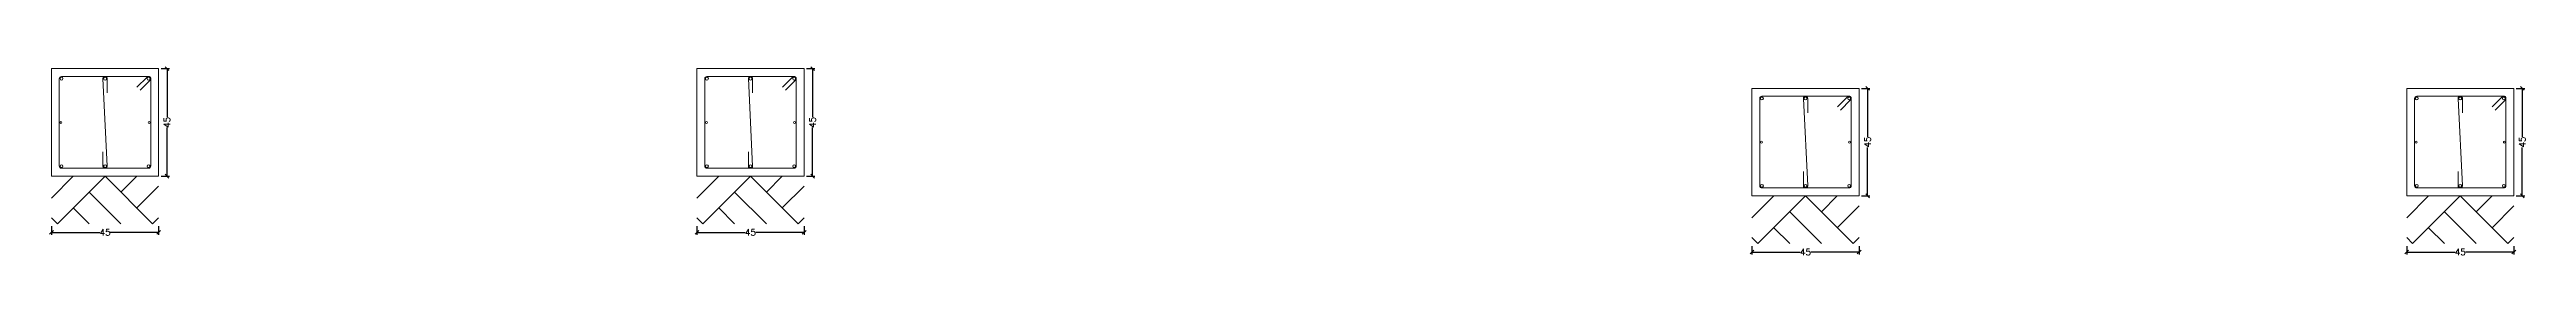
# Model space of a CAD drawing. Header units: millimetres. Extents: x 1 to 227, y -3 to 111.
# Drawn here: x 168.5 to 220.5, y 69 to 73 of the extents above; entities that cross this region are included whole.
import ezdxf

# ---------------------------------------------------------------- set-up
doc = ezdxf.new("R2010")
doc.units = ezdxf.units.MM
for name, color, linetype, lineweight in [('ARM_LONGITUDINAL_Ø12', 171, 'Continuous', 9), ('ARM_LONGITUDINAL_Ø8', 32, 'Continuous', 9), ('ARM_TRANSVERSAL_Ø6', 151, 'Continuous', 9), ('SEC_CONT_TERRENO_SECCION', 36, 'Continuous', 0), ('SEC_CONT_VIG_HORMIGON_SECCION', 2, 'Continuous', 9), ('SEC_COTAS_SEC_DIM_VIGA', 122, 'Continuous', 0)]:
    doc.layers.add(name, color=color, linetype=linetype, lineweight=lineweight)
doc.styles.add('CYPETXT_0.2_romans', font='romans__.ttf', dxfattribs={"height": 0.133333})
doc.dimstyles.new('cype_oblique', dxfattribs={"dimtxt": 0.18, "dimasz": 0.18, "dimexe": 0.05, "dimexo": 0.05, "dimgap": 0, "dimtad": 0, "dimdec": 4, "dimzin": 0, "dimdsep": 46, "dimtxsty": 'CYPETXT_0.2_romans', "dimblk": 'OBLIQUE', "dimtsz": 0.04, "dimcen": 0.09, "dimadec": 0, "dimazin": 0, "dimtfac": 1, "dimtdec": 4, "dimtofl": 0, "dimtmove": 2, "dimatfit": 3, "dimfxl": 1, "dimtolj": 1, "dimtzin": 0, "dimarcsym": 0})

msp = doc.modelspace()

# ---------------------------------------------------------------- blocks, each defined once
blk = doc.blocks.new('*D84')
at = {"layer": 'Defpoints', "color": 0, "transparency": 16777216}
for p in [(168.527, 69.706), (170.777, 69.706), (170.777, 69.529)]:
    blk.add_point(p, dxfattribs=at)
at = {"layer": 'SEC_COTAS_SEC_DIM_VIGA', "color": 0, "lineweight": -2, "transparency": 16777216}
for p, q in [((168.487, 69.489), (168.567, 69.569)), ((168.527, 69.656), (168.527, 69.479)), ((168.527, 69.529), (169.541, 69.529)), ((170.777, 69.529), (169.762, 69.529)), ((170.737, 69.489), (170.817, 69.569)), ((170.777, 69.656), (170.777, 69.479))]:
    blk.add_line(p, q, dxfattribs=at)
at = {"layer": 'SEC_COTAS_SEC_DIM_VIGA', "color": 0, "transparency": 16777216, "insert": (169.652, 69.529), "char_height": 0.1333, "attachment_point": 5, "style": 'CYPETXT_0.2_romans'}
blk.add_mtext('\\A1;45', dxfattribs=at)
blk = doc.blocks.new('_OBLIQUE')
at = {"color": 0, "linetype": 'ByBlock', "lineweight": -2}
blk.add_line((-0.5, -0.5), (0.5, 0.5), dxfattribs=at)
blk = doc.blocks.new('*D85')
at = {"layer": 'Defpoints', "color": 0, "transparency": 16777216}
for p in [(170.777, 72.956), (170.954, 72.956), (170.777, 70.706)]:
    blk.add_point(p, dxfattribs=at)
at = {"layer": 'SEC_COTAS_SEC_DIM_VIGA', "color": 0, "lineweight": -2, "transparency": 16777216}
for p, q in [((170.827, 72.956), (171.004, 72.956)), ((170.994, 72.916), (170.914, 72.996)), ((170.954, 72.956), (170.954, 71.942)), ((170.954, 70.706), (170.954, 71.721)), ((170.994, 70.666), (170.914, 70.746)), ((170.827, 70.706), (171.004, 70.706))]:
    blk.add_line(p, q, dxfattribs=at)
at = {"layer": 'SEC_COTAS_SEC_DIM_VIGA', "color": 0, "transparency": 16777216, "insert": (170.954, 71.831), "char_height": 0.1333, "attachment_point": 5, "rotation": 90, "style": 'CYPETXT_0.2_romans'}
blk.add_mtext('\\A1;45', dxfattribs=at)
blk = doc.blocks.new('*D86')
at = {"layer": 'Defpoints', "color": 0, "transparency": 16777216}
for p in [(182.078, 69.706), (184.328, 69.706), (184.328, 69.529)]:
    blk.add_point(p, dxfattribs=at)
at = {"layer": 'SEC_COTAS_SEC_DIM_VIGA', "color": 0, "lineweight": -2, "transparency": 16777216}
for p, q in [((182.038, 69.489), (182.118, 69.569)), ((182.078, 69.656), (182.078, 69.479)), ((182.078, 69.529), (183.093, 69.529)), ((184.328, 69.529), (183.313, 69.529)), ((184.288, 69.489), (184.368, 69.569)), ((184.328, 69.656), (184.328, 69.479))]:
    blk.add_line(p, q, dxfattribs=at)
at = {"layer": 'SEC_COTAS_SEC_DIM_VIGA', "color": 0, "transparency": 16777216, "insert": (183.203, 69.529), "char_height": 0.1333, "attachment_point": 5, "style": 'CYPETXT_0.2_romans'}
blk.add_mtext('\\A1;45', dxfattribs=at)
blk = doc.blocks.new('*D87')
at = {"layer": 'Defpoints', "color": 0, "transparency": 16777216}
for p in [(184.328, 72.956), (184.506, 72.956), (184.328, 70.706)]:
    blk.add_point(p, dxfattribs=at)
at = {"layer": 'SEC_COTAS_SEC_DIM_VIGA', "color": 0, "lineweight": -2, "transparency": 16777216}
for p, q in [((184.378, 72.956), (184.556, 72.956)), ((184.546, 72.916), (184.466, 72.996)), ((184.506, 72.956), (184.506, 71.942)), ((184.506, 70.706), (184.506, 71.721)), ((184.546, 70.666), (184.466, 70.746)), ((184.378, 70.706), (184.556, 70.706))]:
    blk.add_line(p, q, dxfattribs=at)
at = {"layer": 'SEC_COTAS_SEC_DIM_VIGA', "color": 0, "transparency": 16777216, "insert": (184.506, 71.831), "char_height": 0.1333, "attachment_point": 5, "rotation": 90, "style": 'CYPETXT_0.2_romans'}
blk.add_mtext('\\A1;45', dxfattribs=at)
blk = doc.blocks.new('*D93')
at = {"layer": 'Defpoints', "color": 0, "transparency": 16777216}
for p in [(204.228, 69.294), (206.478, 69.294), (206.478, 69.117)]:
    blk.add_point(p, dxfattribs=at)
at = {"layer": 'SEC_COTAS_SEC_DIM_VIGA', "color": 0, "lineweight": -2, "transparency": 16777216}
for p, q in [((204.228, 69.244), (204.228, 69.067)), ((206.478, 69.244), (206.478, 69.067)), ((204.188, 69.077), (204.268, 69.157)), ((204.228, 69.117), (205.242, 69.117)), ((206.478, 69.117), (205.463, 69.117)), ((206.438, 69.077), (206.518, 69.157))]:
    blk.add_line(p, q, dxfattribs=at)
at = {"layer": 'SEC_COTAS_SEC_DIM_VIGA', "color": 0, "transparency": 16777216, "insert": (205.353, 69.117), "char_height": 0.1333, "attachment_point": 5, "style": 'CYPETXT_0.2_romans'}
blk.add_mtext('\\A1;45', dxfattribs=at)
blk = doc.blocks.new('*D94')
at = {"layer": 'Defpoints', "color": 0, "transparency": 16777216}
for p in [(206.478, 72.544), (206.655, 72.544), (206.478, 70.294)]:
    blk.add_point(p, dxfattribs=at)
at = {"layer": 'SEC_COTAS_SEC_DIM_VIGA', "color": 0, "lineweight": -2, "transparency": 16777216}
for p, q in [((206.528, 72.544), (206.705, 72.544)), ((206.695, 72.504), (206.615, 72.584)), ((206.655, 72.544), (206.655, 71.529)), ((206.655, 70.294), (206.655, 71.309)), ((206.528, 70.294), (206.705, 70.294)), ((206.695, 70.254), (206.615, 70.334))]:
    blk.add_line(p, q, dxfattribs=at)
at = {"layer": 'SEC_COTAS_SEC_DIM_VIGA', "color": 0, "transparency": 16777216, "insert": (206.655, 71.419), "char_height": 0.1333, "attachment_point": 5, "rotation": 90, "style": 'CYPETXT_0.2_romans'}
blk.add_mtext('\\A1;45', dxfattribs=at)
blk = doc.blocks.new('*D95')
at = {"layer": 'Defpoints', "color": 0, "transparency": 16777216}
for p in [(217.973, 69.294), (220.223, 69.294), (220.223, 69.117)]:
    blk.add_point(p, dxfattribs=at)
at = {"layer": 'SEC_COTAS_SEC_DIM_VIGA', "color": 0, "lineweight": -2, "transparency": 16777216}
for p, q in [((217.973, 69.244), (217.973, 69.067)), ((220.223, 69.244), (220.223, 69.067)), ((217.933, 69.077), (218.013, 69.157)), ((217.973, 69.117), (218.987, 69.117)), ((220.223, 69.117), (219.208, 69.117)), ((220.183, 69.077), (220.263, 69.157))]:
    blk.add_line(p, q, dxfattribs=at)
at = {"layer": 'SEC_COTAS_SEC_DIM_VIGA', "color": 0, "transparency": 16777216, "insert": (219.098, 69.117), "char_height": 0.1333, "attachment_point": 5, "style": 'CYPETXT_0.2_romans'}
blk.add_mtext('\\A1;45', dxfattribs=at)
blk = doc.blocks.new('*D96')
at = {"layer": 'Defpoints', "color": 0, "transparency": 16777216}
for p in [(220.223, 72.544), (220.4, 72.544), (220.223, 70.294)]:
    blk.add_point(p, dxfattribs=at)
at = {"layer": 'SEC_COTAS_SEC_DIM_VIGA', "color": 0, "lineweight": -2, "transparency": 16777216}
for p, q in [((220.273, 72.544), (220.45, 72.544)), ((220.44, 72.504), (220.36, 72.584)), ((220.4, 72.544), (220.4, 71.529)), ((220.4, 70.294), (220.4, 71.309)), ((220.273, 70.294), (220.45, 70.294)), ((220.44, 70.254), (220.36, 70.334))]:
    blk.add_line(p, q, dxfattribs=at)
at = {"layer": 'SEC_COTAS_SEC_DIM_VIGA', "color": 0, "transparency": 16777216, "insert": (220.4, 71.419), "char_height": 0.1333, "attachment_point": 5, "rotation": 90, "style": 'CYPETXT_0.2_romans'}
blk.add_mtext('\\A1;45', dxfattribs=at)

# ---------------------------------------------------------------- dimensions: what is measured, and where the dimension line sits
at = {"layer": 'SEC_COTAS_SEC_DIM_VIGA'}
for p1, p2, picture, middle in [((170.77671, 70.70646), (170.77671, 72.95646), '*D85', (170.95404, 71.83146)), ((184.3282, 70.70646), (184.3282, 72.95646), '*D87', (184.50553, 71.83146)), ((206.47768, 70.29385), (206.47768, 72.54385), '*D94', (206.65502, 71.41885)), ((220.22268, 70.29385), (220.22268, 72.54385), '*D96', (220.40001, 71.41885)), ((168.52671, 69.70646), (170.77671, 69.70646), '*D84', (169.65171, 69.52913)), ((182.0782, 69.70646), (184.3282, 69.70646), '*D86', (183.2032, 69.52913)), ((204.22768, 69.29385), (206.47768, 69.29385), '*D93', (205.35268, 69.11651)), ((217.97268, 69.29385), (220.22268, 69.29385), '*D95', (219.09768, 69.11651))]:
    dim = msp.add_aligned_dim(p1=p1, p2=p2, distance=-0.17733, text='45', dimstyle='cype_oblique', dxfattribs=at)
    dim.commit()
    dim.dimension.update_dxf_attribs({"geometry": picture, "text_midpoint": middle})

# ---------------------------------------------------------------- linework, layer by layer
at = {"layer": 'ARM_LONGITUDINAL_Ø12'}
for centre in [(168.73671, 72.74646), (169.65171, 72.74646), (170.56671, 72.74646), (182.2882, 72.74646), (183.2032, 72.74646), (184.1182, 72.74646), (204.43768, 72.33385), (205.35268, 72.33385), (206.26768, 72.33385), (218.18268, 72.33385), (219.09768, 72.33385), (220.01268, 72.33385), (168.73671, 70.91646), (169.65171, 70.91646), (170.56671, 70.91646), (182.2882, 70.91646), (183.2032, 70.91646), (184.1182, 70.91646), (204.43768, 70.50385), (205.35268, 70.50385), (206.26768, 70.50385), (218.18268, 70.50385), (219.09768, 70.50385), (220.01268, 70.50385)]:
    msp.add_circle(centre, 0.03, dxfattribs=at)
at = {"layer": 'ARM_LONGITUDINAL_Ø8'}
for centre in [(168.72671, 71.83146), (170.57671, 71.83146), (182.2782, 71.83146), (184.1282, 71.83146), (204.42768, 71.41885), (206.27768, 71.41885), (218.17268, 71.41885), (220.02268, 71.41885)]:
    msp.add_circle(centre, 0.02, dxfattribs=at)
at = {"layer": 'ARM_TRANSVERSAL_Ø6'}
for points in [[(170.38639, 72.50251), (170.59853, 72.71464), (170.60412, 72.72146), (170.60828, 72.72924), (170.61084, 72.73768), (170.61171, 72.74646), (170.61084, 72.75524), (170.60828, 72.76368), (170.60412, 72.77146), (170.59853, 72.77828), (170.59171, 72.78388), (170.58393, 72.78804), (170.57549, 72.7906), (170.56671, 72.79146), (168.73671, 72.79146), (168.71949, 72.78804), (168.70489, 72.77828), (168.69513, 72.76368), (168.69171, 72.74646), (168.69171, 70.91646), (168.69513, 70.89924), (168.70489, 70.88464), (168.71949, 70.87489), (168.73671, 70.87146), (170.56671, 70.87146), (170.58393, 70.87489), (170.59853, 70.88464), (170.60828, 70.89924), (170.61171, 70.91646), (170.61171, 72.74646), (170.61084, 72.75524), (170.60828, 72.76368), (170.60412, 72.77146), (170.59853, 72.77828), (170.59171, 72.78388), (170.58393, 72.78804), (170.57549, 72.7906), (170.56671, 72.79146), (170.55793, 72.7906), (170.54949, 72.78804), (170.54171, 72.78388), (170.53489, 72.77828), (170.32275, 72.56615)], [(169.60671, 71.21646), (169.60671, 70.91646), (169.60784, 70.90645), (169.61116, 70.89694), (169.61652, 70.88841), (169.62365, 70.88128), (169.63218, 70.87592), (169.64169, 70.87259), (169.65171, 70.87146), (169.66172, 70.87259), (169.67123, 70.87592), (169.67976, 70.88128), (169.68689, 70.88841), (169.69225, 70.89694), (169.69558, 70.90645), (169.69671, 70.91646), (169.60671, 72.74646), (169.60784, 72.75648), (169.61116, 72.76599), (169.61652, 72.77452), (169.62365, 72.78165), (169.63218, 72.78701), (169.64169, 72.79034), (169.65171, 72.79146), (169.66172, 72.79034), (169.67123, 72.78701), (169.67976, 72.78165), (169.68689, 72.77452), (169.69225, 72.76599), (169.69558, 72.75648), (169.69671, 72.74646), (169.69671, 72.44646)], [(183.93789, 72.50251), (184.15002, 72.71464), (184.15561, 72.72146), (184.15977, 72.72924), (184.16233, 72.73768), (184.1632, 72.74646), (184.16233, 72.75524), (184.15977, 72.76368), (184.15561, 72.77146), (184.15002, 72.77828), (184.1432, 72.78388), (184.13542, 72.78804), (184.12698, 72.7906), (184.1182, 72.79146), (182.2882, 72.79146), (182.27098, 72.78804), (182.25638, 72.77828), (182.24662, 72.76368), (182.2432, 72.74646), (182.2432, 70.91646), (182.24662, 70.89924), (182.25638, 70.88464), (182.27098, 70.87489), (182.2882, 70.87146), (184.1182, 70.87146), (184.13542, 70.87489), (184.15002, 70.88464), (184.15977, 70.89924), (184.1632, 70.91646), (184.1632, 72.74646), (184.16233, 72.75524), (184.15977, 72.76368), (184.15561, 72.77146), (184.15002, 72.77828), (184.1432, 72.78388), (184.13542, 72.78804), (184.12698, 72.7906), (184.1182, 72.79146), (184.10942, 72.7906), (184.10098, 72.78804), (184.0932, 72.78388), (184.08638, 72.77828), (183.87425, 72.56615)], [(183.1582, 71.21646), (183.1582, 70.91646), (183.15933, 70.90645), (183.16265, 70.89694), (183.16802, 70.88841), (183.17514, 70.88128), (183.18367, 70.87592), (183.19318, 70.87259), (183.2032, 70.87146), (183.21321, 70.87259), (183.22272, 70.87592), (183.23126, 70.88128), (183.23838, 70.88841), (183.24374, 70.89694), (183.24707, 70.90645), (183.2482, 70.91646), (183.1582, 72.74646), (183.15933, 72.75648), (183.16265, 72.76599), (183.16802, 72.77452), (183.17514, 72.78165), (183.18367, 72.78701), (183.19318, 72.79034), (183.2032, 72.79146), (183.21321, 72.79034), (183.22272, 72.78701), (183.23126, 72.78165), (183.23838, 72.77452), (183.24374, 72.76599), (183.24707, 72.75648), (183.2482, 72.74646), (183.2482, 72.44646)], [(206.08737, 72.08989), (206.2995, 72.30203), (206.3051, 72.30884), (206.30926, 72.31662), (206.31182, 72.32507), (206.31268, 72.33385), (206.31182, 72.34262), (206.30926, 72.35107), (206.3051, 72.35885), (206.2995, 72.36567), (206.29268, 72.37126), (206.2849, 72.37542), (206.27646, 72.37798), (206.26768, 72.37885), (204.43768, 72.37885), (204.42046, 72.37542), (204.40586, 72.36567), (204.39611, 72.35107), (204.39268, 72.33385), (204.39268, 70.50385), (204.39611, 70.48662), (204.40586, 70.47203), (204.42046, 70.46227), (204.43768, 70.45885), (206.26768, 70.45885), (206.2849, 70.46227), (206.2995, 70.47203), (206.30926, 70.48662), (206.31268, 70.50385), (206.31268, 72.33385), (206.31182, 72.34262), (206.30926, 72.35107), (206.3051, 72.35885), (206.2995, 72.36567), (206.29268, 72.37126), (206.2849, 72.37542), (206.27646, 72.37798), (206.26768, 72.37885), (206.2589, 72.37798), (206.25046, 72.37542), (206.24268, 72.37126), (206.23586, 72.36567), (206.02373, 72.15353)], [(205.30768, 70.80385), (205.30768, 70.50385), (205.30881, 70.49383), (205.31214, 70.48432), (205.3175, 70.47579), (205.32463, 70.46866), (205.33316, 70.4633), (205.34267, 70.45997), (205.35268, 70.45885), (205.3627, 70.45997), (205.37221, 70.4633), (205.38074, 70.46866), (205.38787, 70.47579), (205.39323, 70.48432), (205.39656, 70.49383), (205.39768, 70.50385), (205.30768, 72.33385), (205.30881, 72.34386), (205.31214, 72.35337), (205.3175, 72.3619), (205.32463, 72.36903), (205.33316, 72.37439), (205.34267, 72.37772), (205.35268, 72.37885), (205.3627, 72.37772), (205.37221, 72.37439), (205.38074, 72.36903), (205.38787, 72.3619), (205.39323, 72.35337), (205.39656, 72.34386), (205.39768, 72.33385), (205.39768, 72.03385)], [(219.83236, 72.08989), (220.0445, 72.30203), (220.05009, 72.30884), (220.05425, 72.31662), (220.05681, 72.32507), (220.05768, 72.33385), (220.05681, 72.34262), (220.05425, 72.35107), (220.05009, 72.35885), (220.0445, 72.36567), (220.03768, 72.37126), (220.0299, 72.37542), (220.02146, 72.37798), (220.01268, 72.37885), (218.18268, 72.37885), (218.16546, 72.37542), (218.15086, 72.36567), (218.1411, 72.35107), (218.13768, 72.33385), (218.13768, 70.50385), (218.1411, 70.48662), (218.15086, 70.47203), (218.16546, 70.46227), (218.18268, 70.45885), (220.01268, 70.45885), (220.0299, 70.46227), (220.0445, 70.47203), (220.05425, 70.48662), (220.05768, 70.50385), (220.05768, 72.33385), (220.05681, 72.34262), (220.05425, 72.35107), (220.05009, 72.35885), (220.0445, 72.36567), (220.03768, 72.37126), (220.0299, 72.37542), (220.02146, 72.37798), (220.01268, 72.37885), (220.0039, 72.37798), (219.99546, 72.37542), (219.98768, 72.37126), (219.98086, 72.36567), (219.76872, 72.15353)], [(219.05268, 70.80385), (219.05268, 70.50385), (219.0538, 70.49383), (219.05713, 70.48432), (219.06249, 70.47579), (219.06962, 70.46866), (219.07815, 70.4633), (219.08766, 70.45997), (219.09768, 70.45885), (219.10769, 70.45997), (219.1172, 70.4633), (219.12573, 70.46866), (219.13286, 70.47579), (219.13822, 70.48432), (219.14155, 70.49383), (219.14268, 70.50385), (219.05268, 72.33385), (219.0538, 72.34386), (219.05713, 72.35337), (219.06249, 72.3619), (219.06962, 72.36903), (219.07815, 72.37439), (219.08766, 72.37772), (219.09768, 72.37885), (219.10769, 72.37772), (219.1172, 72.37439), (219.12573, 72.36903), (219.13286, 72.3619), (219.13822, 72.35337), (219.14155, 72.34386), (219.14268, 72.33385), (219.14268, 72.03385)]]:
    msp.add_lwpolyline(points, dxfattribs=at)
at = {"layer": 'SEC_CONT_TERRENO_SECCION'}
for p, q in [((168.52671, 70.24813), (168.98504, 70.70646)), ((168.65171, 69.70646), (169.65171, 70.70646)), ((169.31837, 70.37313), (169.98504, 69.70646)), ((169.65171, 70.70646), (170.65171, 69.70646)), ((169.98504, 70.37313), (170.31837, 70.70646)), ((170.31837, 70.0398), (170.77671, 70.49813)), ((182.0782, 70.24813), (182.53653, 70.70646)), ((182.2032, 69.70646), (183.2032, 70.70646)), ((182.86986, 70.37313), (183.53653, 69.70646)), ((183.2032, 70.70646), (184.2032, 69.70646)), ((183.53653, 70.37313), (183.86986, 70.70646)), ((183.86986, 70.0398), (184.3282, 70.49813)), ((204.22768, 69.83551), (204.68602, 70.29385)), ((204.35268, 69.29385), (205.35268, 70.29385)), ((205.35268, 70.29385), (206.35268, 69.29385)), ((205.68602, 69.96051), (206.01935, 70.29385)), ((217.97268, 69.83551), (218.43101, 70.29385)), ((218.09768, 69.29385), (219.09768, 70.29385)), ((219.09768, 70.29385), (220.09768, 69.29385)), ((219.43101, 69.96051), (219.76434, 70.29385)), ((168.52671, 69.83146), (168.65171, 69.70646)), ((168.98504, 70.0398), (169.31837, 69.70646)), ((170.65171, 69.70646), (170.77671, 69.83146)), ((182.0782, 69.83146), (182.2032, 69.70646)), ((182.53653, 70.0398), (182.86986, 69.70646)), ((184.2032, 69.70646), (184.3282, 69.83146)), ((205.01935, 69.96051), (205.68602, 69.29385)), ((206.01935, 69.62718), (206.47768, 70.08551)), ((218.76434, 69.96051), (219.43101, 69.29385)), ((219.76434, 69.62718), (220.22268, 70.08551)), ((204.22768, 69.41885), (204.35268, 69.29385)), ((204.68602, 69.62718), (205.01935, 69.29385)), ((206.35268, 69.29385), (206.47768, 69.41885)), ((217.97268, 69.41885), (218.09768, 69.29385)), ((218.43101, 69.62718), (218.76434, 69.29385)), ((220.09768, 69.29385), (220.22268, 69.41885))]:
    msp.add_line(p, q, dxfattribs=at)
at = {"layer": 'SEC_CONT_VIG_HORMIGON_SECCION'}
for points in [[(170.77671, 72.95646), (168.52671, 72.95646), (168.52671, 70.70646), (170.77671, 70.70646), (170.77671, 72.95646)], [(184.3282, 72.95646), (182.0782, 72.95646), (182.0782, 70.70646), (184.3282, 70.70646), (184.3282, 72.95646)], [(206.47768, 72.54385), (204.22768, 72.54385), (204.22768, 70.29385), (206.47768, 70.29385), (206.47768, 72.54385)], [(220.22268, 72.54385), (217.97268, 72.54385), (217.97268, 70.29385), (220.22268, 70.29385), (220.22268, 72.54385)]]:
    msp.add_lwpolyline(points, close=True, dxfattribs=at)

msp.set_redraw_order([(e.dxf.handle, doc.entitydb.next_handle()) for e in msp.query("TEXT MTEXT ATTDEF DIMENSION ARC_DIMENSION")])  # texts and dimensions are drawn at this point

doc.saveas('drawing.dxf')
